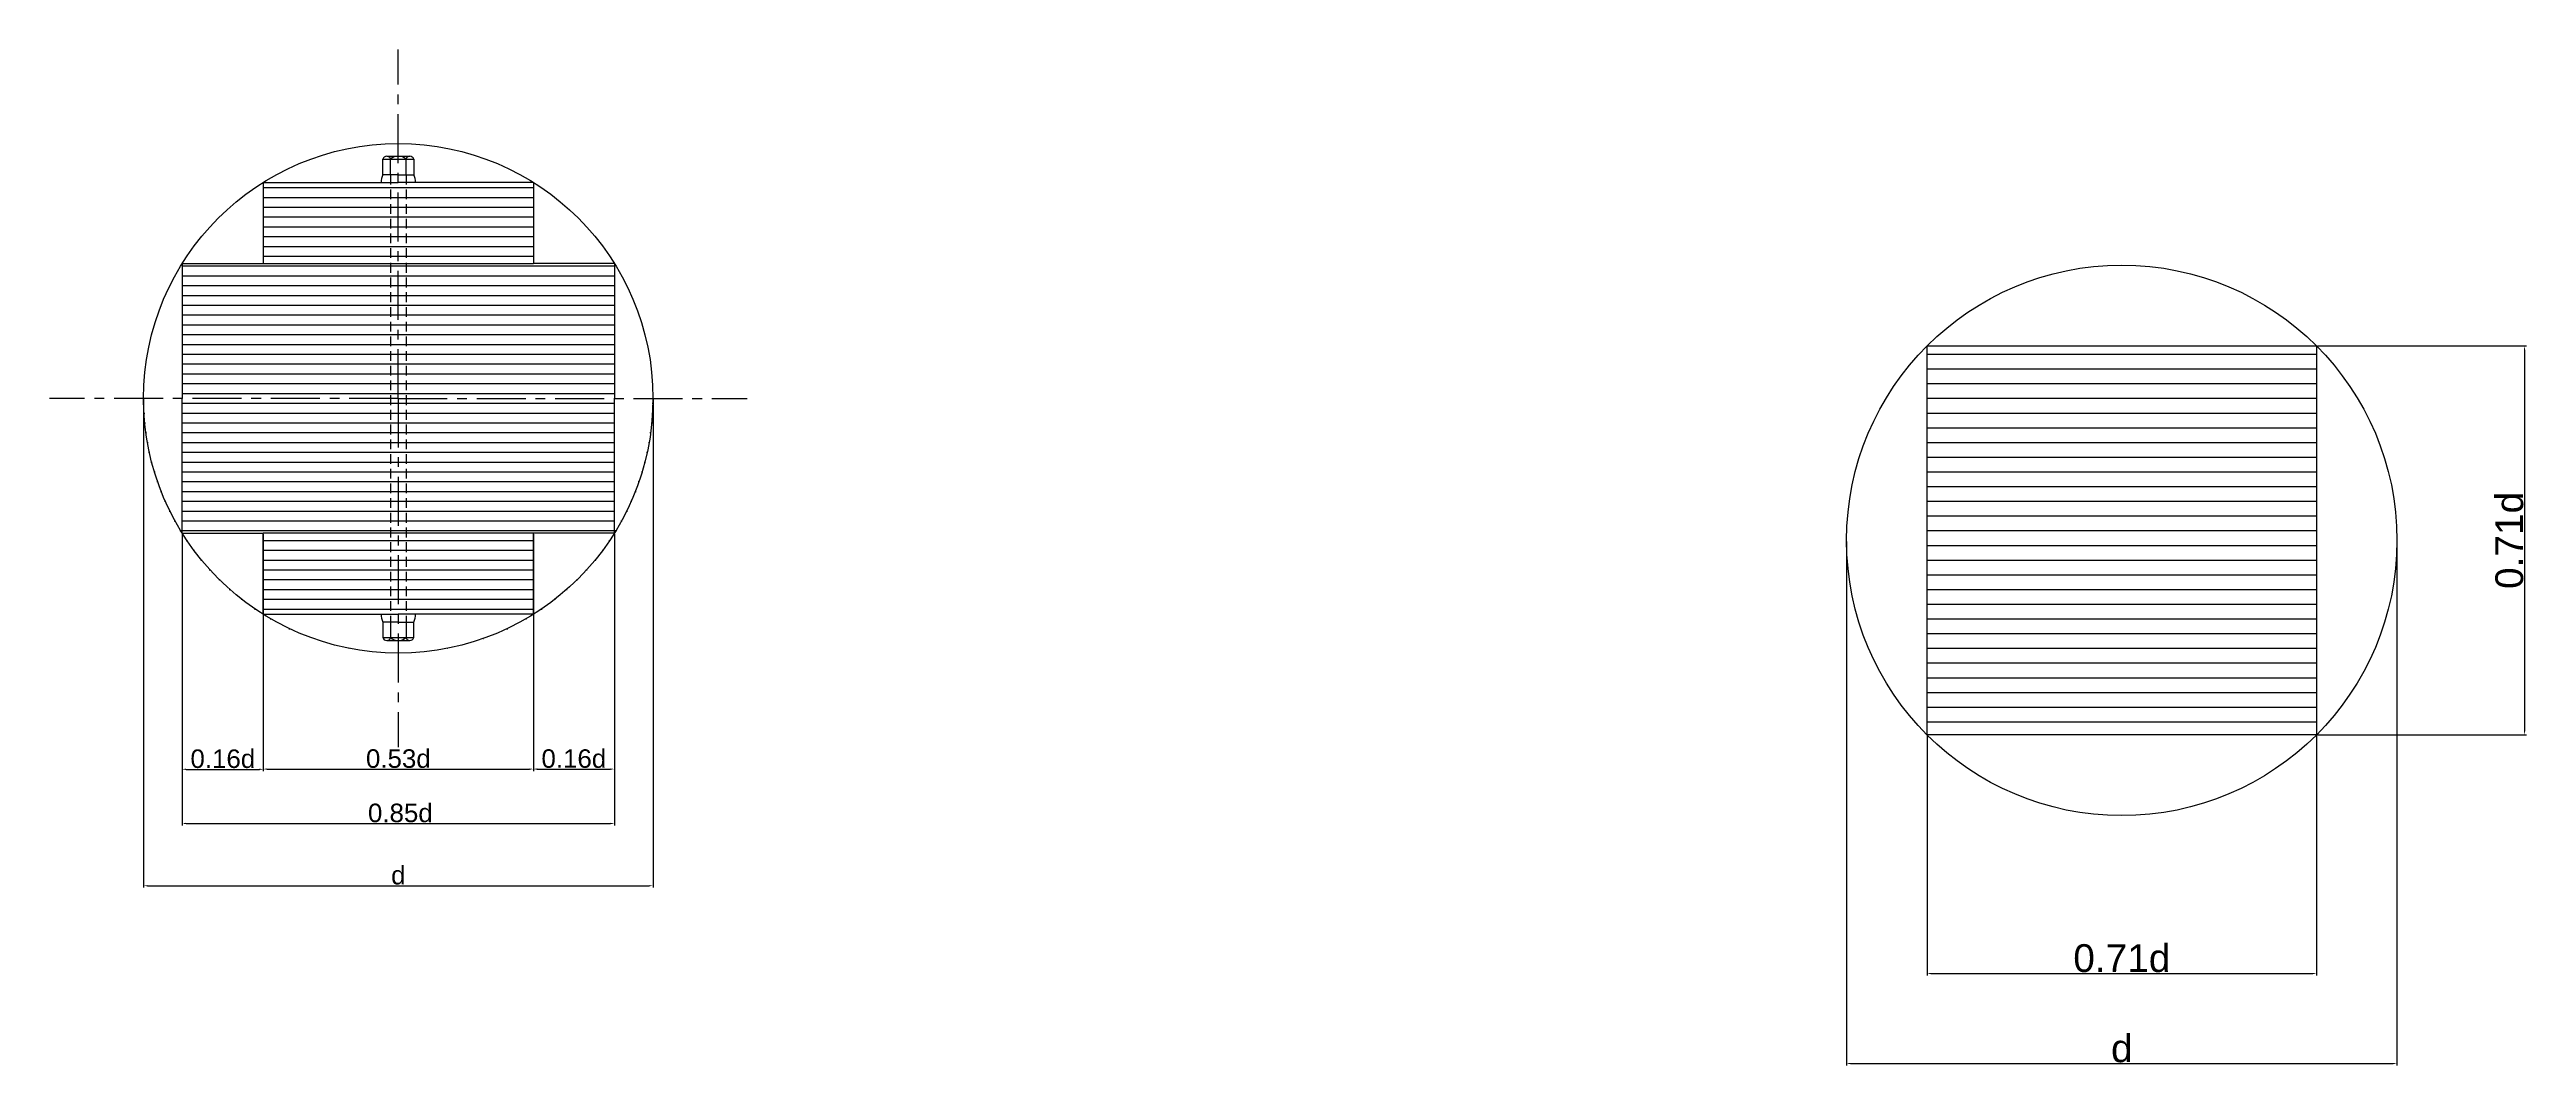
# Model space of a CAD drawing. Header units: millimetres. Extents: x -60 to 1545, y -297 to 361.
import ezdxf

# ---------------------------------------------------------------- set-up
doc = ezdxf.new("R2010")
doc.units = ezdxf.units.MM
doc.linetypes.add('CENTER', pattern=[50.8, 31.75, -6.35, 6.35, -6.35])
doc.linetypes.add('HIDDEN', pattern=[9.525, 6.35, -3.175])
doc.styles.get("Standard").update_dxf_attribs({"font": 'arial_0.ttf'})
doc.dimstyles.new('ISO-25', dxfattribs={"dimtxt": 2.5, "dimasz": 2.5, "dimexe": 1.25, "dimexo": 0.625, "dimtad": 1, "dimtxsty": 'Standard', "dimcen": 2.5, "dimadec": 0, "dimazin": 0, "dimtfac": 1, "dimtmove": 0, "dimatfit": 3, "dimfxl": 1, "dimarcsym": 0})

# ---------------------------------------------------------------- blocks, each defined once
blk = doc.blocks.new('*D1')
at = {"color": 0, "lineweight": -2, "transparency": 16777216}
for p, q in [((78.9, -5.4), (78.9, -106.3)), ((253.9, -5.4), (253.9, -106.3)), ((81.4, -105), (251.4, -105))]:
    blk.add_line(p, q, dxfattribs=at)
at = {"color": 0, "transparency": 16777216}
for points in [[(81.4, -104.6), (81.4, -105.5), (78.9, -105)], [(251.4, -104.6), (251.4, -105.5), (253.9, -105)]]:
    blk.add_solid(points, dxfattribs=at)
at = {"layer": 'Defpoints', "color": 0, "transparency": 16777216}
for p in [(78.9, -4.8), (253.9, -4.8), (253.9, -105)]:
    blk.add_point(p, dxfattribs=at)
at = {"color": 0, "transparency": 16777216, "insert": (166.4, -98.3), "char_height": 2.5, "width": 47.52, "attachment_point": 5}
blk.add_mtext('{\\H4.8x;0.53d}', dxfattribs=at)
blk = doc.blocks.new('*D2')
at = {"color": 0, "lineweight": -2, "transparency": 16777216}
for p, q in [((26.4, 47.2), (26.4, -141.5)), ((306.4, 47.2), (306.4, -141.5)), ((28.9, -140.3), (303.9, -140.3))]:
    blk.add_line(p, q, dxfattribs=at)
at = {"color": 0, "transparency": 16777216}
for points in [[(28.9, -139.8), (28.9, -140.7), (26.4, -140.3)], [(303.9, -139.8), (303.9, -140.7), (306.4, -140.3)]]:
    blk.add_solid(points, dxfattribs=at)
at = {"layer": 'Defpoints', "color": 0, "transparency": 16777216}
for p in [(26.4, 47.8), (306.4, 47.8), (306.4, -140.3)]:
    blk.add_point(p, dxfattribs=at)
at = {"color": 0, "transparency": 16777216, "insert": (167.7, -133.5), "char_height": 2.5, "attachment_point": 5}
blk.add_mtext('{\\H4.8x;0.85d}', dxfattribs=at)
blk = doc.blocks.new('*D4')
at = {"color": 0, "lineweight": -2, "transparency": 16777216}
for p, q in [((1.4, 134.5), (1.4, -181.8)), ((331.4, 134.5), (331.4, -181.8)), ((3.9, -180.6), (328.9, -180.6))]:
    blk.add_line(p, q, dxfattribs=at)
at = {"color": 0, "transparency": 16777216}
for points in [[(3.9, -180.2), (3.9, -181), (1.4, -180.6)], [(328.9, -180.2), (328.9, -181), (331.4, -180.6)]]:
    blk.add_solid(points, dxfattribs=at)
at = {"layer": 'Defpoints', "color": 0, "transparency": 16777216}
for p in [(1.4, 135.1), (331.4, 135.1), (331.4, -180.6)]:
    blk.add_point(p, dxfattribs=at)
at = {"color": 0, "transparency": 16777216, "insert": (166.4, -173.8), "char_height": 2.5, "width": 50.708, "attachment_point": 5}
blk.add_mtext('{\\H4.8x;d}', dxfattribs=at)
blk = doc.blocks.new('*D5')
at = {"color": 0, "lineweight": -2, "transparency": 16777216}
for p, q in [((26.4, 47.2), (26.4, -106.4)), ((78.9, 47.2), (78.9, -106.4)), ((28.9, -105.2), (76.4, -105.2))]:
    blk.add_line(p, q, dxfattribs=at)
at = {"color": 0, "transparency": 16777216}
for points in [[(28.9, -104.7), (28.9, -105.6), (26.4, -105.2)], [(76.4, -104.7), (76.4, -105.6), (78.9, -105.2)]]:
    blk.add_solid(points, dxfattribs=at)
at = {"layer": 'Defpoints', "color": 0, "transparency": 16777216}
for p in [(26.4, 47.8), (78.9, 47.8), (78.9, -105.2)]:
    blk.add_point(p, dxfattribs=at)
at = {"color": 0, "transparency": 16777216, "insert": (52.7, -98.4), "char_height": 2.5, "width": 44.094, "attachment_point": 5}
blk.add_mtext('{\\H4.8x;0.16d}', dxfattribs=at)
blk = doc.blocks.new('*D6')
at = {"color": 0, "lineweight": -2, "transparency": 16777216}
for p, q in [((253.9, 47.2), (253.9, -106.3)), ((306.4, 47.2), (306.4, -106.3)), ((256.4, -105), (303.9, -105))]:
    blk.add_line(p, q, dxfattribs=at)
at = {"color": 0, "transparency": 16777216}
for points in [[(256.4, -104.6), (256.4, -105.5), (253.9, -105)], [(303.9, -104.6), (303.9, -105.5), (306.4, -105)]]:
    blk.add_solid(points, dxfattribs=at)
at = {"layer": 'Defpoints', "color": 0, "transparency": 16777216}
for p in [(253.9, 47.8), (306.4, 47.8), (306.4, -105)]:
    blk.add_point(p, dxfattribs=at)
at = {"color": 0, "transparency": 16777216, "insert": (280.1, -98.3), "char_height": 2.5, "width": 33.893, "attachment_point": 5}
blk.add_mtext('{\\H4.8x;0.16d}', dxfattribs=at)
blk = doc.blocks.new('*D8')
at = {"color": 0, "lineweight": -2, "transparency": 16777216}
for p, q in [((1104.7, 42.5), (1104.7, -297)), ((1461.2, 42.5), (1461.2, -297)), ((1107.2, -295.8), (1458.7, -295.8))]:
    blk.add_line(p, q, dxfattribs=at)
at = {"color": 0, "transparency": 16777216}
for points in [[(1107.2, -295.3), (1107.2, -296.2), (1104.7, -295.8)], [(1458.7, -295.3), (1458.7, -296.2), (1461.2, -295.8)]]:
    blk.add_solid(points, dxfattribs=at)
at = {"layer": 'Defpoints', "color": 0, "transparency": 16777216}
for p in [(1104.7, 43.1), (1461.2, 43.1), (1461.2, -295.8)]:
    blk.add_point(p, dxfattribs=at)
at = {"color": 0, "transparency": 16777216, "insert": (1283, -286), "char_height": 2.5, "width": 44.531, "attachment_point": 5}
blk.add_mtext('{\\H7.2x;d}', dxfattribs=at)
blk = doc.blocks.new('*D9')
at = {"color": 0, "lineweight": -2, "transparency": 16777216}
for p, q in [((1156.8, -83.5), (1156.8, -238.7)), ((1409.1, -83.5), (1409.1, -238.7)), ((1159.3, -237.5), (1406.6, -237.5))]:
    blk.add_line(p, q, dxfattribs=at)
at = {"color": 0, "transparency": 16777216}
for points in [[(1159.3, -237), (1159.3, -237.9), (1156.8, -237.5)], [(1406.6, -237), (1406.6, -237.9), (1409.1, -237.5)]]:
    blk.add_solid(points, dxfattribs=at)
at = {"layer": 'Defpoints', "color": 0, "transparency": 16777216}
for p in [(1156.8, -82.9), (1409.1, -82.9), (1409.1, -237.5)]:
    blk.add_point(p, dxfattribs=at)
at = {"color": 0, "transparency": 16777216, "insert": (1283, -227.6), "char_height": 2.5, "width": 133.566, "attachment_point": 5}
blk.add_mtext('{\\H7.2x;0.71d}', dxfattribs=at)
blk = doc.blocks.new('*D10')
at = {"color": 0, "lineweight": -2, "transparency": 16777216}
for p, q in [((1409.7, 169.1), (1545.1, 169.1)), ((1543.9, 166.6), (1543.9, -80.4)), ((1409.7, -82.9), (1545.1, -82.9))]:
    blk.add_line(p, q, dxfattribs=at)
at = {"color": 0, "transparency": 16777216}
for points in [[(1543.5, 166.6), (1544.3, 166.6), (1543.9, 169.1)], [(1543.5, -80.4), (1544.3, -80.4), (1543.9, -82.9)]]:
    blk.add_solid(points, dxfattribs=at)
at = {"layer": 'Defpoints', "color": 0, "transparency": 16777216}
for p in [(1409.1, 169.1), (1409.1, -82.9), (1543.9, -82.9)]:
    blk.add_point(p, dxfattribs=at)
at = {"color": 0, "transparency": 16777216, "insert": (1534.1, 43.1), "char_height": 2.5, "width": 85.54, "attachment_point": 5, "rotation": 90}
blk.add_mtext('{\\H7.2x;0.71d}', dxfattribs=at)

msp = doc.modelspace()

# ---------------------------------------------------------------- hatches: boundary and pattern name
h = msp.add_hatch()
h.set_pattern_fill('ANSI31', color=256, scale=2, angle=135)
h.set_pattern_definition([(180, (-593.447, -331.5757), (-1e-15, -6.35), [])])
h.paths.add_polyline_path([(161.37, 275.016), (78.87, 275.016), (78.87, 222.449), (161.37, 222.449)])
h.paths.add_polyline_path([(166.37, 275.016), (161.37, 275.016), (161.37, 222.449), (166.37, 222.449)])
h.paths.add_polyline_path([(253.87, 275.016), (171.37, 275.016), (171.37, 222.449), (253.87, 222.449)])
h.paths.add_polyline_path([(171.37, 275.016), (166.37, 275.016), (166.37, 222.449), (171.37, 222.449)])
h.paths.add_polyline_path([(306.37, 222.449), (253.87, 222.449), (78.87, 222.449), (26.37, 222.449, 0.14033059), (1.37, 135.127, 1), (331.37, 135.127, 0.14033059)])
h.paths.add_polyline_path([(176.37, -9.761), (176.37, -19.761, -0.35078106), (173.87, -21.761), (158.87, -21.761, -0.35078106), (156.37, -19.761), (156.37, -9.761), (166.37, -9.761)], flags=16)
h.paths.add_polyline_path([(171.37, -19.761, -0.4), (161.37, -19.761)], flags=0)
h.paths.add_polyline_path([(253.87, -4.761), (177.551, -4.761, -0.11643382), (176.37, -9.761), (176.37, -19.761, -0.35078106), (173.87, -21.761), (166.37, -21.761), (166.37, -29.873, 0.14065622)], flags=17)
h.paths.add_polyline_path([(156.37, -9.761, -0.11643382), (155.19, -4.761), (78.87, -4.761, 0.14065622), (166.37, -29.873), (166.37, -21.761), (158.87, -21.761, -0.35078106), (156.37, -19.761)], flags=16)
h.paths.add_polyline_path([(78.87, 47.806), (26.37, 47.806, 0.11402985), (78.87, -4.761)], flags=16)
h.paths.add_polyline_path([(306.37, 47.806), (253.87, 47.806), (253.87, -4.761, 0.11402985)], flags=17)
h.paths.add_polyline_path([(331.37, 135.127), (306.37, 135.127), (306.37, 47.806, 0.14033059)], flags=17)
h.paths.add_polyline_path([(306.37, 222.449), (306.37, 135.127), (331.37, 135.127, 0.14033059)], flags=17)
h.paths.add_polyline_path([(26.37, 135.127), (1.37, 135.127, 0.14033059), (26.37, 47.806)], flags=16)
h.paths.add_polyline_path([(1.37, 135.127), (26.37, 135.127), (26.37, 222.449, 0.14033059)], flags=17)
h.paths.add_polyline_path([(171.37, -4.761), (166.37, -4.761), (166.37, -9.761), (171.37, -9.761)], flags=16)
h.paths.add_polyline_path([(177.551, -4.761), (171.37, -4.761), (171.37, -9.761), (176.37, -9.761, 0.11643382)], flags=16)
h.paths.add_polyline_path([(166.37, -4.761), (161.37, -4.761), (161.37, -9.761), (166.37, -9.761)], flags=16)
h.paths.add_polyline_path([(161.37, -4.761), (155.19, -4.761, 0.11643382), (156.37, -9.761), (161.37, -9.761)], flags=16)
h = msp.add_hatch()
h.set_pattern_fill('ANSI31', color=256, scale=3, angle=135)
h.set_pattern_definition([(180, (-593.447, -331.576), (-2e-15, -9.525), [])])
h.paths.add_polyline_path([(1156.802, 169.088), (1409.117, 169.088), (1409.117, -82.863), (1156.802, -82.863)])

# ---------------------------------------------------------------- linework, layer by layer
at = {"linetype": 'CENTER'}
for q in [(166.37, 361.066), (-59.569, 135.127), (166.37, -90.812), (392.309, 135.127)]:
    msp.add_line((166.37, 135.127), q, dxfattribs=at)
for p, q in [((156.37, 280.016), (156.37, 290.016)), ((156.37, 290.016), (161.37, 290.016)), ((158.87, 292.016), (173.87, 292.016)), ((161.37, 280.016), (161.37, 290.016)), ((161.37, 290.016), (171.37, 290.016)), ((171.37, 280.016), (171.37, 290.016)), ((171.37, 290.016), (176.37, 290.016)), ((176.37, 290.016), (176.37, 280.016)), ((78.87, 275.016), (78.87, 222.449)), ((78.87, 275.016), (78.87, 275.016)), ((78.87, 275.016), (166.37, 275.016)), ((166.37, 280.016), (156.37, 280.016)), ((166.37, 275.016), (166.37, 280.016)), ((166.37, 280.016), (176.37, 280.016)), ((253.87, 275.016), (166.37, 275.016)), ((253.87, 275.016), (253.87, 222.449)), ((253.87, 275.016), (253.87, 275.016)), ((26.37, 222.449), (26.37, 135.127)), ((26.37, 222.449), (78.87, 222.449)), ((78.87, 222.449), (253.87, 222.449)), ((306.37, 222.449), (253.87, 222.449)), ((306.37, 222.449), (306.37, 135.127)), ((26.37, 47.806), (26.37, 135.127)), ((306.37, 47.806), (306.37, 135.127)), ((26.37, 47.806), (78.87, 47.806)), ((78.87, -4.761), (78.87, 47.806)), ((253.87, 47.806), (78.87, 47.806)), ((253.87, -4.761), (253.87, 47.806)), ((306.37, 47.806), (253.87, 47.806)), ((78.87, -4.761), (78.87, -4.761)), ((78.87, -4.761), (166.37, -4.761)), ((166.37, -9.761), (156.37, -9.761)), ((156.37, -9.761), (156.37, -19.761)), ((161.37, -9.761), (161.37, -19.761)), ((253.87, -4.761), (166.37, -4.761)), ((166.37, -4.761), (166.37, -9.761)), ((166.37, -9.761), (176.37, -9.761)), ((171.37, -9.761), (171.37, -19.761)), ((176.37, -19.761), (176.37, -9.761)), ((253.87, -4.761), (253.87, -4.761)), ((156.37, -19.761), (161.37, -19.761)), ((158.87, -21.761), (173.87, -21.761)), ((161.37, -19.761), (171.37, -19.761)), ((171.37, -19.761), (176.37, -19.761))]:
    msp.add_line(p, q)
at = {"linetype": 'HIDDEN'}
for p, q in [((161.37, 280.016), (161.37, -9.761)), ((171.37, 280.016), (171.37, -9.761))]:
    msp.add_line(p, q, dxfattribs=at)
msp.add_lwpolyline([(1156.802, 169.088), (1409.117, 169.088), (1409.117, -82.863), (1156.802, -82.863)], close=True)
for centre, radius in [((166.37, 135.127), 165), ((1282.959, 43.113), 178.285)]:
    msp.add_circle(centre, radius)
for centre, radius, start, end in [((158.87, 289.453), 2.562, 12.680383, 167.319617), ((166.37, 284.766), 7.25, 46.397181, 133.602819), ((173.87, 289.453), 2.562, 12.680383, 167.319617), ((166.37, 275.016), 11.18, 153.434949, 180), ((166.37, 275.016), 11.18, 0, 26.565051), ((166.37, -4.761), 11.18, 180, 206.565051), ((166.37, -4.761), 11.18, 333.434949, 0), ((158.87, -19.199), 2.562, 192.680383, 347.319617), ((166.37, -14.511), 7.25, 226.397181, 313.602819), ((173.87, -19.199), 2.562, 192.680383, 347.319617)]:
    msp.add_arc(centre, radius, start, end)

# ---------------------------------------------------------------- dimensions: what is measured, and where the dimension line sits
dim = msp.add_linear_dim(base=(1543.879, -82.863), p1=(1409.117, 169.088), p2=(1409.117, -82.863), angle=90, text='{\\H7.2x;0.71d}', dimstyle='ISO-25')
dim.commit()
dim.dimension.update_dxf_attribs({"geometry": '*D10', "text_midpoint": (1534.064, 43.113)})
for base, p1, p2, text, picture, middle in [((331.37, -180.567), (1.37, 135.127), (331.37, 135.127), '{\\H4.8x;d}', '*D4', (166.37, -173.844)), ((306.37, -105.044), (253.87, 47.806), (306.37, 47.806), '{\\H4.8x;0.16d}', '*D6', (280.12, -98.292)), ((1461.244, -295.758), (1104.674, 43.113), (1461.244, 43.113), '{\\H7.2x;d}', '*D8', (1282.959, -285.986)), ((1409.117, -237.45), (1156.802, -82.863), (1409.117, -82.863), '{\\H7.2x;0.71d}', '*D9', (1282.959, -227.635))]:
    dim = msp.add_linear_dim(base=base, p1=p1, p2=p2, text=text, dimstyle='ISO-25')
    dim.commit()
    dim.dimension.update_dxf_attribs({"geometry": picture, "text_midpoint": middle})
for base, p1, p2, text, picture, middle in [((306.37, -140.265), (26.37, 47.806), (306.37, 47.806), '{\\H4.8x;0.85d}', '*D2', (167.723, -140.265)), ((78.87, -105.156), (26.37, 47.806), (78.87, 47.806), '{\\H4.8x;0.16d}', '*D5', (52.672, -105.156)), ((253.87, -105.044), (78.87, -4.761), (253.87, -4.761), '{\\H4.8x;0.53d}', '*D1', (166.37, -105.044))]:
    dim = msp.add_linear_dim(base=base, p1=p1, p2=p2, text=text, dimstyle='ISO-25')
    dim.commit()
    dim.dimension.update_dxf_attribs({"geometry": picture, "text_midpoint": middle, "dimtype": 160})

doc.saveas('drawing.dxf')
